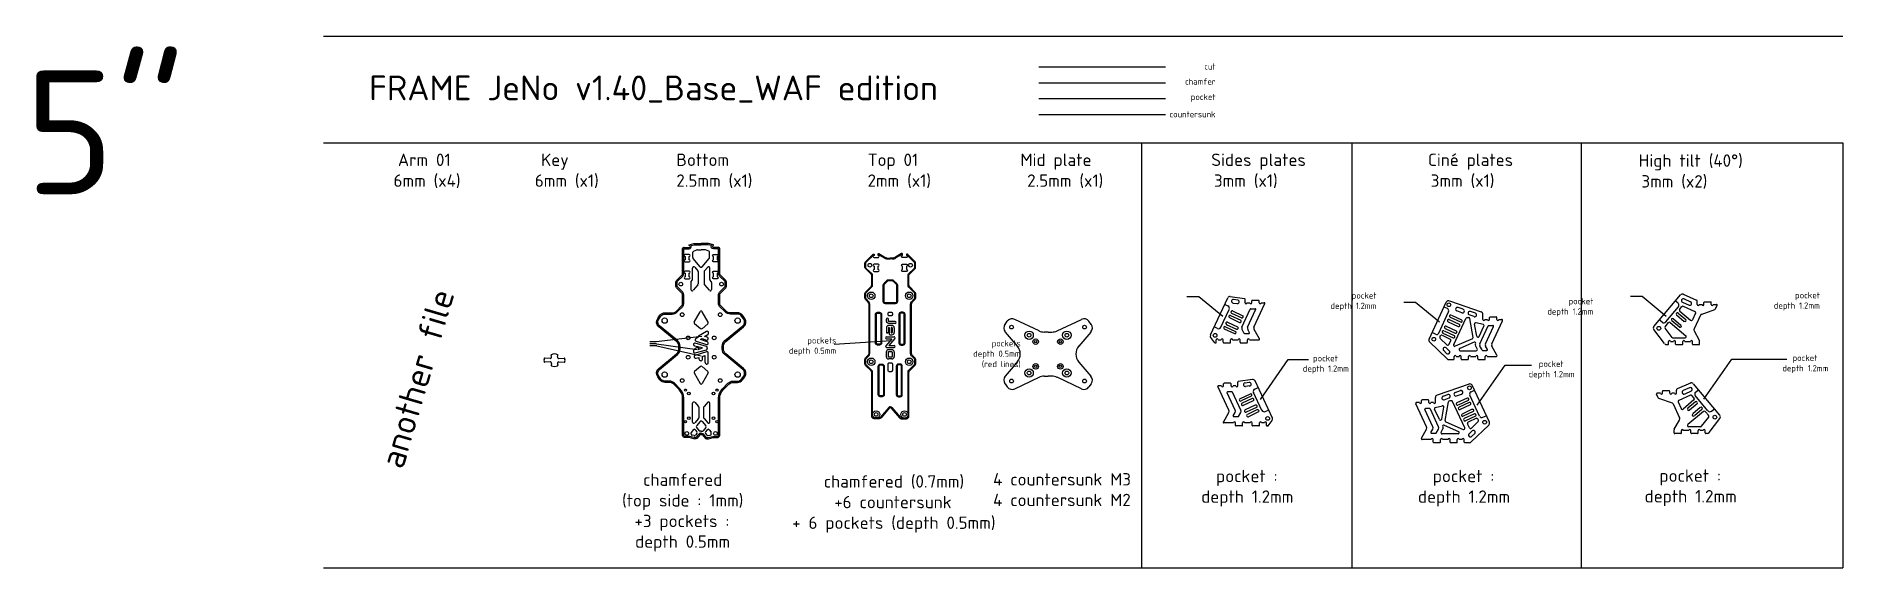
# Model space of a CAD drawing. Header units: millimetres. Extents: x -232 to 1228, y 0 to 429.
import ezdxf

# ---------------------------------------------------------------- set-up
doc = ezdxf.new("R2010")
doc.units = ezdxf.units.MM
doc.linetypes.add('JIS_09_08', pattern=[10.75, 8, -0.55, 0.55, -0.55, 0.55, -0.55])
for name, color, linetype in [('Calque1', 150, 'Continuous'), ('Calque1_chamfered', 40, 'Continuous'), ('Calque1_countersunk', 90, 'Continuous'), ('Calque1_pocket', 10, 'Continuous')]:
    doc.layers.add(name, color=color, linetype=linetype)
doc.styles.get("Standard").update_dxf_attribs({"font": 'arial.ttf'})

msp = doc.modelspace()

# ---------------------------------------------------------------- texts
at = {"linetype": 'JIS_09_08'}
for s, width, insert, char_height, attachment_point in [('{\\fISOCPEUR|b0|i0|c0|p34;5"}', 327.756, (-241.5, 401.8), 100, 1), ('{\\fISOCPEUR|b0|i0|c0|p34;FRAME JeNo v1.40_Base_WAF edition}', 689.507, (36.9, 397.7), 20, 1), ('{\\fISOCPEUR|b0|i0|c0|p34;Arm 01}', 327.756, (60.2, 334.6), 10, 1), ('{\\fISOCPEUR|b0|i0|c0|p34;Key}', 327.756, (175.9, 334.6), 10, 1), ('{\\fISOCPEUR|b0|i0|c0|p34;Bottom}', 327.756, (285.3, 334.6), 10, 1), ('{\\fISOCPEUR|b0|i0|c0|p34;Top 01}', 327.756, (440, 334.6), 10, 1), ('{\\fISOCPEUR|b0|i0|c0|p34;Mid plate}', 327.756, (563.4, 334.6), 10, 1), ('{\\fISOCPEUR|b0|i0|c0|p34;Sides plates}', 327.756, (717.6, 334.6), 10, 1), ('{\\fISOCPEUR|b0|i0|c0|p34;Ciné plates}', 327.756, (892.8, 334.6), 10, 1), ('{\\fISOCPEUR|b0|i0|c0|p34;High tilt (40°)}', 327.756, (1063.1, 334), 10, 1), ('{\\fISOCPEUR|b0|i0|c0|p34;6mm (x4)}', 327.756, (56.6, 317.8), 10, 1), ('{\\fISOCPEUR|b0|i0|c0|p34;6mm (x1)}', 327.756, (170.8, 317.8), 10, 1), ('{\\fISOCPEUR|b0|i0|c0|p34;2.5mm (x1)}', 327.756, (285.2, 317.8), 10, 1), ('{\\fISOCPEUR|b0|i0|c0|p34;2mm (x1)}', 327.756, (439.8, 317.8), 10, 1), ('{\\fISOCPEUR|b0|i0|c0|p34;2.5mm (x1)}', 327.756, (568.8, 317.8), 10, 1), ('{\\fISOCPEUR|b0|i0|c0|p34;3mm (x1)}', 327.756, (719.8, 317.8), 10, 1), ('{\\fISOCPEUR|b0|i0|c0|p34;3mm (x1)}', 327.756, (895, 317.8), 10, 1), ('{\\fISOCPEUR|b0|i0|c0|p34;3mm (x2)}', 327.756, (1065.3, 317.2), 10, 1), ('{\\fISOCPEUR|b0|i0|c0|p34;pocket \\Pdepth 1.2mm }', 327.756, (851.2, 222.5), 5, 3), ('{\\fISOCPEUR|b0|i0|c0|p34;pocket \\Pdepth 1.2mm }', 327.756, (1209.6, 222.7), 5, 3), ('{\\fISOCPEUR|b0|i0|c0|p34;pocket \\Pdepth 1.2mm }', 327.756, (1026.5, 217.9), 5, 3), ('{\\fISOCPEUR|b0|i0|c0|p34;pockets \\Pdepth 0.5mm }', 327.756, (414.6, 186.2), 5, 3), ('{\\fISOCPEUR|b0|i0|c0|p34;pockets \\Pdepth 0.5mm\\P(red lines) }', 327.756, (563.6, 183.8), 5, 3), ('\\pi154.37807;{\\fISOCPEUR|b0|i0|c0|p34;pocket \\P\\pi146.12807;depth 1.2mm }', 327.756, (645.5, 171.8), 5, 1), ('\\pi154.37807;{\\fISOCPEUR|b0|i0|c0|p34;pocket \\P\\pi146.12807;depth 1.2mm }', 327.756, (828, 167.3), 5, 1), ('\\pi154.37807;{\\fISOCPEUR|b0|i0|c0|p34;pocket \\P\\pi146.12807;depth 1.2mm }', 327.756, (1033.1, 172.1), 5, 1), ('\\pi133.87807;{\\fISOCPEUR|b0|i0|c0|p34;chamfered \\P\\pi116.87807;(top side : 1mm)\\P\\pi126.87807;+3 pockets :\\P\\pi127.37807;depth 0.5mm }', 327.756, (124.5, 76.2), 10, 1), ('\\pi109.37807;{\\fISOCPEUR|b0|i0|c0|p34;chamfered (0.7mm)\\P\\pi117.87807;+6 countersunk\\P\\pi83.87807;+ 6 pockets (depth 0.5mm)}', 327.756, (295, 74.8), 10, 1), ('\\pi109.87807;{\\fISOCPEUR|b0|i0|c0|p34;4 countersunk M3\\P4 countersunk M2}', 327.756, (431.4, 76.5), 10, 1), ('\\pi140.37807;{\\fISOCPEUR|b0|i0|c0|p34;pocket :\\P\\pi128.37807;depth 1.2mm }', 327.756, (581.1, 79.2), 10, 1), ('\\pi140.37807;{\\fISOCPEUR|b0|i0|c0|p34;pocket :\\P\\pi128.37807;depth 1.2mm }', 327.756, (756.3, 79.2), 10, 1), ('\\pi140.37807;{\\fISOCPEUR|b0|i0|c0|p34;pocket :\\P\\pi128.37807;depth 1.2mm }', 327.756, (939.5, 79.5), 10, 1)]:
    msp.add_mtext_dynamic_manual_height_columns(s, width=width, gutter_width=12.5, heights=[0], dxfattribs=dict(at, insert=insert, char_height=char_height, attachment_point=attachment_point))
at = {"linetype": 'JIS_09_08', "insert": (45.1, 84.5), "char_height": 20, "attachment_point": 1, "rotation": 73.6564}
msp.add_mtext_dynamic_manual_height_columns('{\\fISOCPEUR|b0|i0|c0|p34;another file}', width=327.756, gutter_width=12.5, heights=[0], dxfattribs=at)
at = {"layer": 'Calque1', "insert": (721.1, 407.5), "char_height": 5, "attachment_point": 3}
msp.add_mtext_dynamic_manual_height_columns('{\\fISOCPEUR|b0|i0|c0|p34;cut}', width=327.756, gutter_width=12.5, heights=[0], dxfattribs=at)
at = {"layer": 'Calque1_chamfered', "insert": (721.1, 395.3), "char_height": 5, "attachment_point": 3}
msp.add_mtext_dynamic_manual_height_columns('{\\fISOCPEUR|b0|i0|c0|p34;chamfer}', width=327.756, gutter_width=12.5, heights=[0], dxfattribs=at)
at = {"layer": 'Calque1_countersunk', "insert": (721.1, 368.9), "char_height": 5, "attachment_point": 3}
msp.add_mtext_dynamic_manual_height_columns('{\\fISOCPEUR|b0|i0|c0|p34;countersunk}', width=327.756, gutter_width=12.5, heights=[0], dxfattribs=at)
at = {"layer": 'Calque1_pocket', "insert": (721.1, 382.9), "char_height": 5, "attachment_point": 3}
msp.add_mtext_dynamic_manual_height_columns('{\\fISOCPEUR|b0|i0|c0|p34;pocket}', width=327.756, gutter_width=12.5, heights=[0], dxfattribs=at)

# ---------------------------------------------------------------- linework, layer by layer
for p, q in [((1065.9, 219.2), (1056.5, 219.2)), ((1085.4, 203.1), (1065.9, 219.2)), ((707.5, 219), (698, 219)), ((727, 202.9), (707.5, 219)), ((882.7, 214.4), (873.3, 214.4)), ((902.2, 198.4), (882.7, 214.4)), ((268.8, 182.7), (263.7, 182.7)), ((269.2, 181), (263.9, 181)), ((269.4, 179.3), (263.9, 179.3)), ((305.9, 186.8), (268.8, 182.7)), ((269.2, 181), (302.1, 176.5)), ((269.4, 179.3), (305.4, 171.2)), ((459.2, 183.5), (412.7, 180.3)), ((757.3, 136), (779.9, 168.3)), ((779.9, 168.3), (796.2, 168.3)), ((932.6, 131.4), (955.1, 163.8)), ((955.1, 163.8), (976.6, 163.8)), ((1115.8, 136.2), (1138.3, 168.6)), ((1138.3, 168.6), (1182.9, 168.6))]:
    msp.add_line(p, q)
at = {"layer": 'Calque1'}
for p, q in [((0, 429.5), (1228.2, 429.5)), ((578.2, 404.7), (680.5, 404.7)), ((0, 343.2), (1228.2, 343.2)), ((661.2, 343.2), (661.2, 0)), ((831.2, 343.2), (831.2, 0)), ((1016.6, 343.2), (1016.6, 0)), ((1228.2, 343.2), (1228.2, 0)), ((298.6, 250.6), (298.6, 254.9)), ((304.6, 243.2), (298.8, 249.9)), ((299.2, 255.8), (301.9, 256.9)), ((302.3, 257), (305.3, 257)), ((308.3, 257), (305.3, 257)), ((306.1, 243.2), (311.8, 249.9)), ((311.5, 255.8), (308.7, 256.9)), ((312.1, 250.6), (312.1, 254.9)), ((298.3, 232.9), (298.3, 242.2)), ((300.1, 242.8), (302.6, 239.9)), ((302.8, 239.3), (302.8, 229.3)), ((307.8, 239.3), (307.8, 229.3)), ((310.6, 242.8), (308.1, 239.9)), ((312.3, 232.9), (312.3, 242.2)), ((297, 230.6), (297, 224.8)), ((297.2, 231.3), (298.1, 232.3)), ((302.6, 228.7), (298.8, 224.2)), ((308.1, 228.7), (311.9, 224.2)), ((313.4, 231.3), (312.6, 232.3)), ((313.7, 230.6), (313.7, 224.8)), ((733, 219.2), (744.5, 217.6)), ((1075.4, 195), (1096.8, 220.5)), ((1099.2, 221.1), (1109.9, 216.3)), ((299.7, 198.4), (304.5, 206.9)), ((311, 198.4), (306.2, 206.9)), ((716.9, 188.1), (730.9, 218.1)), ((734.1, 205.7), (742.2, 201.9)), ((734.9, 207.5), (743.1, 203.7)), ((735.3, 213.9), (738.6, 213.5)), ((735.7, 216.9), (739.1, 216.4)), ((742.4, 194.4), (749.2, 208.9)), ((744.9, 214.2), (744.9, 217.1)), ((746.5, 214.2), (748.7, 214.2)), ((747, 194.4), (753.5, 208.4)), ((749.6, 209.2), (753.1, 209.2)), ((750.3, 214.2), (750.3, 215.7)), ((750.8, 216.2), (755.8, 216.2)), ((752.1, 194.4), (761, 213.4)), ((756.3, 214.2), (756.3, 215.7)), ((757.9, 214.2), (760.5, 214.2)), ((893.7, 184.7), (907.6, 214.6)), ((910.1, 215.6), (935.8, 206.7)), ((920.2, 206), (916.1, 207.5)), ((921.2, 208.9), (917.1, 210.3)), ((931.1, 205.8), (927.2, 207.1)), ((937.2, 200.7), (937.2, 204.8)), ((1095, 205.8), (1101.2, 200.7)), ((1096.2, 208.8), (1098.1, 211)), ((1096.3, 207.4), (1105, 200)), ((1098.6, 214.5), (1103.8, 212.2)), ((1099.2, 211.3), (1108.6, 207.1)), ((1099.8, 217.3), (1105, 214.9)), ((1109.1, 205.7), (1106.6, 200.4)), ((1110.5, 212.8), (1110.5, 215.3)), ((1112.1, 212.8), (1114.3, 212.8)), ((1113.7, 204.7), (1124.6, 208.7)), ((1115.9, 212.8), (1115.9, 214.3)), ((1116.4, 214.8), (1121.3, 214.8)), ((1121.8, 212.8), (1121.8, 214.3)), ((1123.4, 212.8), (1126.1, 212.8)), ((1125.2, 209.2), (1126.6, 212.1)), ((304.7, 193.2), (299.9, 197.1)), ((306, 193.2), (310.7, 197.1)), ((550.9, 196.7), (552.7, 199.2)), ((551.1, 190.5), (560.8, 179.2)), ((578.4, 191.5), (558.8, 200.7)), ((585.7, 190.5), (582.6, 190.5)), ((585.7, 190.5), (588.7, 190.5)), ((593, 191.5), (612.6, 200.7)), ((620.3, 190.5), (610.6, 179.2)), ((620.5, 196.7), (618.7, 199.2)), ((728.1, 193), (736.3, 189.2)), ((729, 194.8), (737.1, 191)), ((729.8, 196.7), (738, 192.9)), ((730.7, 198.5), (738.8, 194.7)), ((732.4, 202.1), (740.5, 198.3)), ((733.2, 203.9), (741.4, 200.1)), ((744.3, 189.4), (742.5, 192.6)), ((748.6, 189.9), (747.1, 192.6)), ((756.5, 184.9), (752.2, 192.6)), ((905.8, 191.5), (913.9, 187.7)), ((906.6, 193.4), (914.8, 189.5)), ((907.4, 195.2), (915.6, 191.4)), ((909.1, 198.8), (917.3, 195)), ((910, 200.6), (918.1, 196.8)), ((910.8, 202.4), (919, 198.6)), ((911.7, 204.2), (919.8, 200.4)), ((913.6, 180.3), (923.5, 201.5)), ((924.4, 202.1), (925.6, 202.1)), ((930.1, 202.9), (926.2, 204.3)), ((929.3, 186.1), (926.6, 201.3)), ((932.2, 187.1), (930.4, 196.9)), ((937.3, 196.7), (931.7, 198)), ((934.1, 186.9), (938, 195.3)), ((934.7, 181), (941.4, 195.5)), ((938.8, 200.7), (941, 200.7)), ((939.2, 181), (945.7, 195)), ((941.8, 195.7), (945.3, 195.7)), ((942.6, 200.7), (942.6, 202.2)), ((943.1, 202.7), (948, 202.7)), ((944.3, 181), (953, 199.6)), ((948.5, 200.7), (948.5, 202.2)), ((950.1, 200.7), (952.3, 200.7)), ((1084.1, 181.1), (1075.3, 192.4)), ((1084.4, 194.8), (1087.2, 198.1)), ((1090.1, 186.2), (1084.4, 193.5)), ((1088.6, 198.2), (1101.3, 187.5)), ((1089.9, 199.7), (1096, 194.6)), ((1091.2, 201.2), (1097.3, 196.1)), ((1093.7, 204.3), (1099.9, 199.1)), ((1113.2, 204.2), (1108, 193.1)), ((1112.3, 183.7), (1108.1, 191.2)), ((720.4, 181.8), (717.2, 186)), ((720.8, 181.7), (721.2, 181.7)), ((721.7, 182.2), (721.7, 184.2)), ((723.3, 184.2), (725.7, 184.2)), ((727.3, 182.2), (727.3, 184.2)), ((727.8, 181.7), (732.8, 181.7)), ((733.3, 182.2), (733.3, 184.2)), ((734.9, 184.2), (739.3, 184.2)), ((740.9, 182.2), (740.9, 184.2)), ((741.4, 181.7), (746.3, 181.7)), ((744.7, 189.2), (748.1, 189.2)), ((746.8, 182.2), (746.8, 184.2)), ((748.4, 184.2), (756.1, 184.2)), ((894.1, 182.5), (908.4, 168.8)), ((902.4, 186.5), (902.8, 187.4)), ((902.6, 185.3), (908.2, 180)), ((904.2, 187.9), (910.7, 184.8)), ((904.9, 189.7), (913.1, 185.9)), ((905.5, 175.5), (907.9, 173.2)), ((907.6, 177.7), (910, 175.4)), ((909.7, 180.3), (911.2, 183.5)), ((928.7, 185), (914.9, 179)), ((930, 182.3), (918.5, 177.3)), ((918.9, 175.4), (931.7, 175.4)), ((931.1, 180.4), (931.3, 180.9)), ((932.6, 176.8), (931.1, 179.5)), ((936.5, 176), (934.7, 179.2)), ((936.9, 175.7), (940.4, 175.7)), ((940.8, 176.5), (939.3, 179.2)), ((948.5, 171.9), (944.4, 179.2)), ((1085.7, 180.3), (1086.7, 180.3)), ((1087.2, 180.8), (1087.2, 182.8)), ((1088.8, 182.8), (1091.3, 182.8)), ((1090.9, 185.8), (1100.6, 185.8)), ((1092.9, 180.8), (1092.9, 182.8)), ((1093.4, 180.3), (1098.3, 180.3)), ((1098.8, 180.8), (1098.8, 182.8)), ((1100.4, 182.8), (1104.9, 182.8)), ((1106.5, 180.8), (1106.5, 182.8)), ((1107, 180.3), (1111.9, 180.3)), ((1112.4, 180.8), (1112.4, 183.2)), ((183.4, 169.2), (178.8, 169.3)), ((183.4, 166.3), (178.8, 166.2)), ((184.4, 170.5), (184, 171.6)), ((184.4, 165), (184, 163.8)), ((189.1, 170.5), (189.5, 171.6)), ((189.1, 165), (189.5, 163.8)), ((190.1, 169.2), (194.7, 169.3)), ((190.1, 166.3), (194.7, 166.2)), ((304.7, 162.6), (299.9, 158.7)), ((306, 162.6), (310.7, 158.7)), ((560.8, 166.2), (551.1, 154.8)), ((610.6, 166.2), (620.3, 154.8)), ((909.7, 168.2), (913.4, 168.2)), ((913.9, 168.7), (913.9, 170.7)), ((915.5, 170.7), (917.9, 170.7)), ((919.5, 168.7), (919.5, 170.7)), ((920, 168.2), (925, 168.2)), ((925.5, 168.7), (925.5, 170.7)), ((927.1, 170.7), (931.5, 170.7)), ((933.1, 168.7), (933.1, 170.7)), ((933.6, 168.2), (938.6, 168.2)), ((939.1, 168.7), (939.1, 170.7)), ((940.7, 170.7), (947.8, 170.7)), ((299.7, 157.4), (304.5, 148.9)), ((311, 157.4), (306.2, 148.9)), ((550.9, 148.6), (552.7, 146.2)), ((558.8, 144.6), (578.4, 153.9)), ((582.6, 154.8), (585.7, 154.8)), ((588.7, 154.8), (585.7, 154.8)), ((612.6, 144.6), (593, 153.9)), ((620.5, 148.6), (618.7, 146.2)), ((731.8, 127.3), (722.9, 146.4)), ((726, 147.1), (723.4, 147.1)), ((727.6, 147.1), (727.6, 148.6)), ((733.1, 149.1), (728.1, 149.1)), ((733.6, 147.1), (733.6, 148.6)), ((737.4, 147.1), (735.2, 147.1)), ((739, 147.1), (739, 150)), ((750.9, 152.1), (739.4, 150.5)), ((748.2, 149.8), (744.9, 149.3)), ((748.6, 146.9), (745.3, 146.4)), ((767, 121), (753, 151)), ((926, 148.5), (900.2, 139.6)), ((942.4, 117.6), (928.4, 147.5)), ((1104.9, 149.3), (1094.2, 144.5)), ((1128.7, 123.2), (1107.3, 148.7)), ((298.3, 117.7), (298.3, 133)), ((300.1, 133.7), (303.1, 130.4)), ((310.6, 133.7), (307.6, 130.4)), ((312.3, 117.7), (312.3, 133)), ((736.9, 127.3), (730.4, 141.4)), ((734.3, 142.1), (730.8, 142.1)), ((741.5, 127.3), (734.8, 141.8)), ((749, 140.4), (740.9, 136.6)), ((749.9, 138.6), (741.7, 134.8)), ((750.7, 136.8), (742.5, 133)), ((751.5, 135), (743.4, 131.2)), ((891.7, 113.9), (883, 132.5)), ((885.9, 133.6), (883.7, 133.6)), ((887.5, 133.6), (887.5, 135.1)), ((893, 135.6), (888, 135.6)), ((893.5, 133.6), (893.5, 135.1)), ((897.3, 133.6), (895.1, 133.6)), ((898.9, 133.6), (898.9, 137.7)), ((905, 138.6), (908.8, 140)), ((906, 135.8), (909.8, 137.2)), ((906.7, 119), (909.4, 134.1)), ((911.7, 135), (910.4, 135)), ((922.5, 113.2), (912.6, 134.4)), ((914.8, 141.7), (919, 143.2)), ((915.8, 138.9), (920, 140.3)), ((924.4, 137.1), (916.2, 133.3)), ((925.2, 135.3), (917.1, 131.5)), ((926.1, 133.5), (917.9, 129.7)), ((926.9, 131.7), (918.8, 127.9)), ((1078.9, 137.4), (1077.5, 140.3)), ((1080.7, 141), (1078, 141)), ((1090.4, 132.9), (1079.5, 136.9)), ((1082.3, 141), (1082.3, 142.5)), ((1087.7, 143), (1082.8, 143)), ((1088.2, 141), (1088.2, 142.5)), ((1092, 141), (1089.8, 141)), ((1090.9, 132.4), (1096.1, 121.3)), ((1093.6, 141), (1093.6, 143.6)), ((1095, 134), (1097.5, 128.6)), ((1104.9, 139.5), (1095.5, 135.3)), ((1104.3, 145.5), (1099.1, 143.2)), ((1107.8, 135.6), (1099.1, 128.3)), ((1105.5, 142.7), (1100.3, 140.4)), ((1109.1, 134), (1102.9, 128.9)), ((1110.4, 132.5), (1104.2, 127.4)), ((1107.9, 137), (1106, 139.2)), ((303.1, 120.6), (300.1, 117.1)), ((304.6, 118.1), (301.6, 114.6)), ((303.3, 129.7), (303.3, 121.2)), ((306.1, 118.1), (309.1, 114.6)), ((307.3, 129.7), (307.3, 121.2)), ((307.6, 120.6), (310.6, 117.1)), ((727.4, 117.8), (731.7, 125.5)), ((735.5, 117.1), (727.8, 117.1)), ((735.3, 122.8), (736.9, 125.5)), ((739.2, 122.1), (735.8, 122.1)), ((737.1, 115.1), (737.1, 117.1)), ((739.6, 122.3), (741.4, 125.5)), ((743, 115.1), (743, 117.1)), ((749.1, 117.1), (744.6, 117.1)), ((753.2, 131.4), (745.1, 127.6)), ((754.1, 129.6), (745.9, 125.8)), ((754.9, 127.8), (746.8, 124)), ((755.8, 125.9), (747.6, 122.1)), ((750.7, 115.1), (750.7, 117.1)), ((756.6, 115.1), (756.6, 117.1)), ((760.6, 117.1), (758.2, 117.1)), ((762.2, 115.1), (762.2, 117.1)), ((763.5, 114.8), (766.8, 118.9)), ((896.8, 113.9), (890.3, 127.9)), ((894.2, 128.6), (890.7, 128.6)), ((901.4, 113.9), (894.7, 128.3)), ((902, 119.8), (898.1, 128.1)), ((898.7, 129.5), (904.4, 130.9)), ((903.9, 120), (905.6, 129.7)), ((907.3, 117.9), (921.2, 111.8)), ((928.6, 128.1), (920.4, 124.2)), ((929.4, 126.2), (921.3, 122.4)), ((930.3, 124.4), (922.1, 120.6)), ((931.1, 122.6), (923, 118.8)), ((931.9, 120.8), (925.3, 117.7)), ((933.4, 118.2), (927.9, 112.9)), ((933.6, 119.4), (933.2, 120.3)), ((1091.8, 111.9), (1096, 119.4)), ((1115.5, 126.4), (1102.8, 115.7)), ((1112.9, 129.4), (1106.8, 124.3)), ((1114.2, 127.9), (1108.1, 122.8)), ((1114, 114.4), (1119.7, 121.7)), ((1119.7, 123), (1116.9, 126.3)), ((1120, 109.3), (1128.8, 120.7)), ((297.1, 108.2), (297.1, 109)), ((298.9, 111.5), (297.4, 109.7)), ((299.7, 106.8), (297.9, 107.2)), ((300.5, 111.5), (301.8, 109.9)), ((301.8, 108.6), (300.6, 107.2)), ((301.6, 113.3), (303.8, 110.7)), ((305.3, 110.3), (304.6, 110.3)), ((305.3, 110.3), (306.1, 110.3)), ((309.1, 113.3), (306.9, 110.7)), ((310.2, 111.5), (308.8, 109.9)), ((308.8, 108.6), (310, 107.2)), ((311, 106.8), (312.7, 107.2)), ((311.7, 111.5), (313.3, 109.7)), ((313.5, 108.2), (313.5, 109)), ((742.5, 114.6), (737.6, 114.6)), ((756.1, 114.6), (751.2, 114.6)), ((763.1, 114.6), (762.7, 114.6)), ((887.6, 104.8), (891.6, 112.1)), ((895.4, 103.6), (888.2, 103.6)), ((895.2, 109.4), (896.8, 112.1)), ((899.1, 108.6), (895.7, 108.6)), ((897, 101.6), (897, 103.6)), ((899.5, 108.9), (901.3, 112.1)), ((902.9, 101.6), (902.9, 103.6)), ((903.4, 109.7), (904.9, 112.4)), ((917.1, 108.2), (904.3, 108.2)), ((909, 103.6), (904.5, 103.6)), ((905, 113.3), (904.7, 113.8)), ((906, 115.2), (917.5, 110.2)), ((910.6, 101.6), (910.6, 103.6)), ((916.5, 101.6), (916.5, 103.6)), ((920.5, 103.6), (918.1, 103.6)), ((922.1, 101.6), (922.1, 103.6)), ((926.3, 113.2), (924.8, 116.4)), ((928.5, 110.6), (926.1, 108.3)), ((941.9, 115.3), (927.7, 101.7)), ((930.6, 108.4), (928.1, 106.1)), ((1091.7, 109), (1091.7, 111.4)), ((1097.1, 108.5), (1092.2, 108.5)), ((1097.6, 109), (1097.6, 111)), ((1103.7, 111), (1099.2, 111)), ((1113.2, 114), (1103.5, 114)), ((1105.3, 109), (1105.3, 111)), ((1110.7, 108.5), (1105.8, 108.5)), ((1111.2, 109), (1111.2, 111)), ((1115.3, 111), (1112.8, 111)), ((1116.9, 109), (1116.9, 111)), ((1118.4, 108.5), (1117.4, 108.5)), ((902.4, 101.1), (897.5, 101.1)), ((916, 101.1), (911.1, 101.1)), ((926.3, 101.1), (922.6, 101.1)), ((0, 0), (1228.2, 0))]:
    msp.add_line(p, q, dxfattribs=at)
for points in [[(305.3, 107.8), (304.9, 107.8, 0.219685), (304.2, 107.5), (301.7, 104.6, -0.219685), (301, 104.3), (299.9, 104.3, -0.053022), (299.5, 104.3), (295.6, 105.2, 0.053022), (295.2, 105.2), (292.3, 105.2, -0.414214), (290.3, 107.2), (290.3, 137, 0.198912), (287.4, 144), (283.1, 148.4, 0.198912), (279.5, 149.8), (276, 149.8, -0.237956), (272, 151.8), (270.2, 154.3, -0.39909), (271, 161.1), (285.5, 173, 0.224285), (287.3, 176.9), (287.3, 177.9), (287.3, 178.9, 0.224285), (285.5, 182.8), (271, 194.7, -0.39909), (270.2, 201.5), (272, 204, -0.237956), (276, 206), (281.8, 206, 0.198912), (285.3, 207.4), (289.7, 211.9, 0.198912), (290.3, 213.3), (290.3, 220.5, 0.198912), (289.7, 221.9), (285.5, 226.1, -0.198912), (284.9, 227.6), (284.9, 229.2), (284.9, 230.8, -0.198912), (285.5, 232.2), (289.7, 236.4, 0.198912), (290.3, 237.8), (290.3, 258, -0.322824), (291, 258.9), (291.6, 259.1, 0.284915), (292.3, 258.7), (295.5, 258.7, 1), (295.5, 260.3), (295.5, 260.9), (299.3, 262, -0.069107), (299.9, 262), (305.3, 262)], [(305.3, 107.8), (305.7, 107.8, -0.219685), (306.5, 107.5), (308.9, 104.6, 0.219685), (309.7, 104.3), (310.7, 104.3, 0.053022), (311.2, 104.3), (315, 105.2, -0.053022), (315.5, 105.2), (318.3, 105.2, 0.414214), (320.3, 107.2), (320.3, 137, -0.198912), (323.3, 144), (327.6, 148.4, -0.198912), (331.1, 149.8), (334.7, 149.8, 0.237956), (338.7, 151.8), (340.5, 154.3, 0.39909), (339.6, 161.1), (325.2, 173, -0.224285), (323.3, 176.9), (323.3, 177.9), (323.3, 178.9, -0.224285), (325.2, 182.8), (339.6, 194.7, 0.39909), (340.5, 201.5), (338.7, 204, 0.237956), (334.7, 206), (328.9, 206, -0.198912), (325.4, 207.4), (320.9, 211.9, -0.198912), (320.3, 213.3), (320.3, 220.5, -0.198912), (320.9, 221.9), (325.2, 226.1, 0.198912), (325.7, 227.6), (325.7, 229.2), (325.7, 230.8, 0.198912), (325.2, 232.2), (320.9, 236.4, -0.198912), (320.3, 237.8), (320.3, 258, 0.322824), (319.6, 258.9), (319, 259.1, -0.284915), (318.3, 258.7), (315.2, 258.7, -1), (315.2, 260.3), (315.2, 260.9), (311.3, 262, 0.069107), (310.8, 262), (305.3, 262)], [(458.2, 129.4, 0.219685), (457.4, 129), (450.7, 121.2, -0.219685), (449.2, 120.5), (445.2, 120.5, -0.414214), (443.2, 122.5), (443.2, 157.8, 0.198912), (442.6, 159.2), (438.2, 163.5, -0.198912), (437.6, 164.9), (437.6, 168.2, -0.198912), (438.2, 169.6), (440.4, 171.8, 0.198912), (441, 173.2), (441, 213.1, 0.198912), (440.4, 214.5), (438.2, 216.8, -0.198912), (437.6, 218.2), (437.6, 221.4, -0.198912), (438.2, 222.8), (442.6, 227.2, 0.198912), (443.2, 228.6), (443.2, 236.2, 0.198912), (442.9, 236.9), (438.3, 241.4, -0.198912), (437.7, 242.8), (437.7, 244.4), (437.7, 246, -0.198912), (438.3, 247.5), (444.3, 253.4, -0.668179), (445.1, 253), (445.1, 252.3, 1), (445.1, 250.7), (448.3, 250.7, 1.000028), (448.3, 252.3), (448.3, 253.4, -0.58149), (449, 253.8), (453.9, 250.9, 0.134807), (456.5, 250.2), (458.2, 250.2)], [(458.2, 129.4, -0.219685), (458.9, 129), (465.6, 121.2, 0.219685), (467.1, 120.5), (471.2, 120.5, 0.414214), (473.2, 122.5), (473.2, 157.8, -0.198912), (473.7, 159.2), (478.1, 163.5, 0.198912), (478.7, 164.9), (478.7, 168.2, 0.198912), (478.1, 169.6), (475.9, 171.8, -0.198912), (475.3, 173.2), (475.3, 213.1, -0.198912), (475.9, 214.5), (478.1, 216.8, 0.198912), (478.7, 218.2), (478.7, 221.4, 0.198912), (478.1, 222.8), (473.7, 227.2, -0.198912), (473.2, 228.6), (473.2, 236.2, -0.198912), (473.4, 236.9), (478, 241.4, 0.198912), (478.6, 242.8), (478.6, 244.4), (478.6, 246, 0.198912), (478, 247.5), (472, 253.4, 0.668179), (471.2, 253), (471.2, 252.3, -1), (471.2, 250.7), (468, 250.7, -1.000028), (468, 252.3), (468, 253.4, 0.58149), (467.3, 253.8), (462.4, 250.9, -0.134807), (459.8, 250.2), (458.2, 250.2)]]:
    msp.add_lwpolyline(points, format="xyb", dxfattribs=at)
for points in [[(295.5, 251.6, 1), (295.5, 253.2), (292.3, 253.2, 1), (292.3, 251.6), (292.3, 248.7, 1), (292.3, 247.1), (295.5, 247.1, 1), (295.5, 248.7)], [(315.2, 251.6, -1), (315.2, 253.2), (318.3, 253.2, -1), (318.3, 251.6), (318.3, 248.7, -1), (318.3, 247.1), (315.2, 247.1, -1), (315.2, 248.7)], [(295.5, 238, 1), (295.5, 239.6), (292.3, 239.6, 1), (292.3, 238), (292.3, 235.1, 1), (292.3, 233.5), (295.5, 233.5, 1), (295.5, 235.1)], [(315.2, 238, -1), (315.2, 239.6), (318.3, 239.6, -1), (318.3, 238), (318.3, 235.1, -1), (318.3, 233.5), (315.2, 233.5, -1), (315.2, 235.1)], [(448.3, 239.3, 1), (448.3, 240.9), (448.3, 243.8, 1), (448.3, 245.4), (445.2, 245.4, 1), (445.2, 243.8), (445.2, 240.9, 1), (445.2, 239.3)], [(468, 239.3, -1), (468, 240.9), (468, 243.8, -1), (468, 245.4), (471.2, 245.4, -1), (471.2, 243.8), (471.2, 240.9, -1), (471.2, 239.3)], [(456.6, 232), (459.7, 232, -0.198912), (460.4, 231.7), (462.9, 229.2, -0.198912), (463.2, 228.5), (463.2, 215, -0.414214), (462.2, 214), (454.2, 214, -0.414214), (453.2, 215), (453.2, 228.5, -0.198912), (453.4, 229.2), (455.9, 231.7, -0.198912)], [(447.9, 205.7), (449.4, 205.7, -0.414214), (450.4, 204.7), (450.4, 181.7, -0.414214), (449.4, 180.7), (447.9, 180.7, -0.414214), (446.9, 181.7), (446.9, 204.7, -0.414214)], [(468.4, 205.7), (466.9, 205.7, 0.414214), (465.9, 204.7), (465.9, 181.7, 0.414214), (466.9, 180.7), (468.4, 180.7, 0.414214), (469.4, 181.7), (469.4, 204.7, 0.414214)], [(450.1, 163.9), (451.6, 163.9, -0.414214), (452.6, 162.9), (452.6, 139.9, -0.414214), (451.6, 138.9), (450.1, 138.9, -0.414214), (449.1, 139.9), (449.1, 162.9, -0.414214)], [(466.2, 163.9), (464.7, 163.9, 0.414214), (463.7, 162.9), (463.7, 139.9, 0.414214), (464.7, 138.9), (466.2, 138.9, 0.414214), (467.2, 139.9), (467.2, 162.9, 0.414214)]]:
    msp.add_lwpolyline(points, format="xyb", close=True, dxfattribs=at)
for centre, radius in [((441.7, 244.4), 1.5), ((474.6, 244.4), 1.5), ((288.8, 229.2), 1.5), ((321.8, 229.2), 1.5), ((442.8, 219.8), 1.5), ((473.5, 219.8), 1.5), ((290, 204.5), 1.5), ((320.7, 204.5), 1.5), ((909.7, 212.5), 1.5), ((275.8, 199.7), 2.15), ((334.8, 199.7), 2.15), ((556.2, 194.5), 1.5), ((615.2, 194.5), 1.5), ((1079.4, 193.5), 1.5), ((294.8, 185.7), 1.5), ((315.9, 185.7), 1.5), ((570.4, 187.9), 1.5), ((575.7, 182.7), 1), ((595.7, 182.7), 1), ((600.9, 187.9), 1.5), ((720.7, 187.8), 1.5), ((897.5, 184.7), 1.5), ((294.8, 170.1), 1.5), ((315.9, 170.1), 1.5), ((442.8, 166.5), 1.5), ((473.5, 166.5), 1.5), ((575.7, 162.7), 1), ((595.7, 162.7), 1), ((275.8, 156.1), 2.15), ((290, 151.3), 1.5), ((320.7, 151.3), 1.5), ((334.8, 156.1), 2.15), ((556.2, 150.9), 1.5), ((570.4, 157.4), 1.5), ((600.9, 157.4), 1.5), ((615.2, 150.9), 1.5), ((926.3, 145.4), 1.5), ((292.6, 143.6), 0.85), ((295.3, 140.9), 1.1), ((315.3, 140.9), 1.1), ((318.1, 143.6), 0.85), ((292.6, 118.1), 0.85), ((295.3, 120.9), 1.1), ((315.3, 120.9), 1.1), ((318.1, 118.1), 0.85), ((446.7, 123.9), 1.5), ((469.7, 123.9), 1.5), ((763.2, 120.7), 1.5), ((938.6, 117.6), 1.5), ((1124.7, 121.7), 1.5), ((293.8, 108.6), 1.5), ((316.8, 108.6), 1.5)]:
    msp.add_circle(centre, radius, dxfattribs=at)
for centre, radius, start, end in [((299.6, 254.9), 1, 112.861, 180), ((299.6, 250.6), 1, 180, 220.6524), ((302.3, 256), 1, 90, 112.861), ((308.3, 256), 1, 67.139, 90), ((311.1, 254.9), 1, 0, 67.139), ((311.1, 250.6), 1, 319.3476, 0), ((299.3, 242.2), 1, 40.6524, 180), ((301.8, 239.3), 1, 0, 40.6524), ((305.3, 243.9), 1, 220.6524, 319.3476), ((308.8, 239.3), 1, 139.3476, 180), ((311.3, 242.2), 1, 0, 139.3476), ((298, 230.6), 1, 139.3476, 180), ((298, 224.8), 1, 180, 319.3476), ((297.3, 232.9), 1, 319.3476, 0), ((301.8, 229.3), 1, 319.3476, 0), ((308.8, 229.3), 1, 180, 220.6524), ((312.7, 224.8), 1, 220.6524, 0), ((313.3, 232.9), 1, 180, 220.6524), ((312.7, 230.6), 1, 0, 40.6524), ((732.7, 217.2), 2, 81.8076, 155), ((1098.4, 219.2), 2, 65.8652, 140), ((305.3, 206.4), 1, 29.0975, 150.9025), ((734.5, 206.6), 1, 65.01, 245.01), ((735.5, 215.4), 1.5, 81.8076, 261.8076), ((738.8, 214.9), 1.5, 261.8076, 81.8076), ((744.4, 217.1), 0.5, 0, 81.8076), ((745.7, 214.2), 0.8, 180, 0), ((749.5, 214.2), 0.8, 180, 0), ((749.6, 208.7), 0.5, 90, 155), ((750.8, 215.7), 0.5, 90, 180), ((753.1, 208.7), 0.5, 335, 90), ((755.8, 215.7), 0.5, 0, 90), ((757.1, 214.2), 0.8, 180, 0), ((760.5, 213.7), 0.5, 335, 90), ((909.4, 213.8), 2, 70.8686, 155), ((916.6, 208.9), 1.5, 70.8686, 250.8686), ((920.7, 207.4), 1.5, 250.8686, 70.8686), ((926.7, 205.7), 1.5, 70.8686, 250.8686), ((930.6, 204.3), 1.5, 250.8686, 70.8686), ((935.2, 204.8), 2, 0, 70.8686), ((1094.4, 205.1), 1, 50.01, 230.01), ((1097, 208.1), 1, 140, 230.01), ((1099.2, 215.9), 1.5, 65.8652, 245.8652), ((1098.8, 210.3), 1, 65.8652, 140), ((1104.4, 213.6), 1.5, 245.8652, 65.8652), ((1108.2, 206.2), 1, 335, 65.8652), ((1109.5, 215.3), 1, 0, 65.8652), ((1111.3, 212.8), 0.8, 180, 0), ((1114.1, 203.8), 1, 109.9935, 155), ((1115.1, 212.8), 0.8, 180, 0), ((1116.4, 214.3), 0.5, 90, 180), ((1121.3, 214.3), 0.5, 0, 90), ((1122.6, 212.8), 0.8, 180, 0), ((1124.3, 209.6), 1, 289.9935, 335), ((1126.1, 212.3), 0.5, 335, 90), ((300.6, 197.9), 1, 150.9025, 230.4579), ((305.3, 194), 1, 230.4579, 309.5421), ((310.1, 197.9), 1, 309.5421, 29.0975), ((554.9, 193.8), 5, 143.5397, 220.5599), ((556.7, 196.2), 5, 64.6114, 143.5397), ((582.6, 200.5), 10, 244.6114, 270), ((588.7, 200.5), 10, 270, 295.3886), ((614.7, 196.2), 5, 36.4603, 115.3886), ((616.5, 193.8), 5, 319.4401, 36.4603), ((728.6, 193.9), 1, 65.01, 245.01), ((730.3, 197.6), 1, 65.01, 245.01), ((732.8, 203), 1, 65.01, 245.01), ((736.7, 190.1), 1, 245.01, 65.01), ((738.4, 193.8), 1, 245.01, 65.01), ((740.9, 199.2), 1, 245.01, 65.01), ((742.6, 202.8), 1, 245.01, 65.01), ((744.2, 193.6), 2, 155, 209.2621), ((748.8, 193.6), 2, 155, 209.2621), ((748.1, 189.7), 0.5, 270, 29.2621), ((753.9, 193.6), 2, 155, 209.2621), ((905.3, 190.6), 1, 65.01, 245.01), ((907, 194.3), 1, 65.01, 245.01), ((909.6, 199.7), 1, 65.01, 245.01), ((911.2, 203.3), 1, 65.01, 245.01), ((915.2, 190.5), 1, 245.01, 65.01), ((917.7, 195.9), 1, 245.01, 65.01), ((919.4, 199.5), 1, 245.01, 65.01), ((924.4, 201.1), 1, 90, 155.01), ((925.6, 201.1), 1, 10.1486, 90), ((931.4, 197), 1, 76.5852, 190.1486), ((938, 200.7), 0.8, 180, 0), ((937.1, 195.7), 1, 335, 76.5852), ((941.8, 200.7), 0.8, 180, 0), ((941.8, 195.2), 0.5, 90, 155), ((943.1, 202.2), 0.5, 90, 180), ((945.3, 195.2), 0.5, 335, 90), ((948, 202.2), 0.5, 0, 90), ((949.3, 200.7), 0.8, 180, 0), ((952.3, 199.9), 0.8, 335, 90), ((1076.9, 193.7), 2, 140, 217.7421), ((1085.2, 194.1), 1, 140, 217.7421), ((1087.9, 197.4), 1, 50.01, 140), ((1090.5, 200.5), 1, 50.01, 230.01), ((1096.7, 195.3), 1, 230.01, 50.01), ((1100.5, 199.9), 1, 230.01, 50.01), ((1105.7, 200.8), 1, 230.01, 335), ((1109.8, 192.2), 2, 155, 209.2621), ((553.2, 172.7), 10, 319.4401, 40.5599), ((618.2, 172.7), 10, 139.4401, 220.5599), ((718.7, 187.2), 2, 155, 217.7421), ((720.8, 182.2), 0.5, 217.7421, 270), ((721.2, 182.2), 0.5, 270, 0), ((722.5, 184.2), 0.8, 0, 180), ((726.5, 184.2), 0.8, 0, 180), ((727.8, 182.2), 0.5, 180, 270), ((732.8, 182.2), 0.5, 270, 0), ((734.1, 184.2), 0.8, 0, 180), ((740.1, 184.2), 0.8, 0, 180), ((741.4, 182.2), 0.5, 180, 270), ((744.7, 189.7), 0.5, 209.2621, 270), ((746.3, 182.2), 0.5, 270, 0), ((747.6, 184.2), 0.8, 0, 180), ((756.1, 184.7), 0.5, 270, 29.2621), ((895.5, 183.9), 2, 155, 226.2419), ((903.3, 186), 1, 155, 226.2419), ((903.7, 187), 1, 65.01, 155), ((906.5, 176.6), 1.5, 46.2419, 226.2419), ((908.9, 174.3), 1.5, 226.2419, 46.2419), ((908.8, 180.8), 1, 226.2419, 335), ((910.3, 183.9), 1, 335, 65.01), ((913.5, 186.8), 1, 245.01, 65.01), ((914.5, 179.9), 1, 155.01, 293.5469), ((918.9, 176.4), 1, 113.5469, 270), ((928.3, 185.9), 1, 293.5469, 10.1486), ((930.4, 181.3), 1, 335, 113.5469), ((932, 180), 1, 155, 209.2621), ((931.7, 176.4), 1, 270, 29.2621), ((933.2, 187.3), 1, 190.1486, 335), ((936.5, 180.2), 2, 155, 209.2621), ((936.9, 176.2), 0.5, 209.2621, 270), ((941, 180.2), 2, 155, 209.2621), ((940.4, 176.2), 0.5, 270, 29.2621), ((946.2, 180.2), 2, 155, 209.2621), ((1085.7, 182.3), 2, 217.7421, 270), ((1086.7, 180.8), 0.5, 270, 0), ((1088, 182.8), 0.8, 0, 180), ((1090.9, 186.8), 1, 217.7421, 270), ((1092.1, 182.8), 0.8, 0, 180), ((1093.4, 180.8), 0.5, 180, 270), ((1098.3, 180.8), 0.5, 270, 0), ((1099.6, 182.8), 0.8, 0, 180), ((1100.6, 186.8), 1, 270, 50.01), ((1105.7, 182.8), 0.8, 0, 180), ((1107, 180.8), 0.5, 180, 270), ((1111.9, 180.8), 0.5, 270, 0), ((1111.4, 183.2), 1, 0, 29.2621), ((178.8, 168.8), 0.5, 88.6322, 201.9187), ((178.8, 166.7), 0.5, 158.0813, 271.3678), ((176.2, 167.7), 2.36, 338.0813, 21.9187), ((183.4, 170.2), 1, 268.6322, 18.4473), ((183.4, 165.3), 1, 341.5527, 91.3678), ((184.5, 171.8), 0.5, 115.6835, 198.4473), ((184.5, 163.7), 0.5, 161.5527, 244.3165), ((186.7, 167), 5.76, 64.3165, 115.6835), ((186.7, 168.4), 5.76, 244.3165, 295.6835), ((190.1, 170.2), 1, 161.5527, 271.3678), ((190.1, 165.3), 1, 88.6322, 198.4473), ((189, 171.8), 0.5, 341.5527, 64.3165), ((189, 163.7), 0.5, 295.6835, 18.4473), ((194.7, 168.8), 0.5, 338.0813, 91.3678), ((194.7, 166.7), 0.5, 268.6322, 21.9187), ((197.3, 167.7), 2.36, 158.0813, 201.9187), ((305.3, 161.8), 1, 50.4579, 129.5421), ((909.7, 170.2), 2, 226.2419, 270), ((913.4, 168.7), 0.5, 270, 0), ((914.7, 170.7), 0.8, 0, 180), ((918.7, 170.7), 0.8, 0, 180), ((920, 168.7), 0.5, 180, 270), ((925, 168.7), 0.5, 270, 0), ((926.3, 170.7), 0.8, 0, 180), ((932.3, 170.7), 0.8, 0, 180), ((933.6, 168.7), 0.5, 180, 270), ((938.6, 168.7), 0.5, 270, 0), ((939.9, 170.7), 0.8, 0, 180), ((947.8, 171.5), 0.8, 270, 29.2621), ((300.6, 157.9), 1, 129.5421, 209.0975), ((305.3, 149.4), 1, 209.0975, 330.9025), ((310.1, 157.9), 1, 330.9025, 50.4579), ((554.9, 151.6), 5, 139.4401, 216.4603), ((556.7, 149.1), 5, 216.4603, 295.3886), ((582.6, 144.8), 10, 90, 115.3886), ((588.7, 144.8), 10, 64.6114, 90), ((614.7, 149.1), 5, 244.6114, 323.5397), ((616.5, 151.6), 5, 323.5397, 40.5599), ((723.4, 146.6), 0.5, 90, 205), ((726.8, 147.1), 0.8, 180, 0), ((728.1, 148.6), 0.5, 90, 180), ((733.1, 148.6), 0.5, 0, 90), ((734.4, 147.1), 0.8, 180, 0), ((738.2, 147.1), 0.8, 180, 0), ((739.5, 150), 0.5, 98.1924, 180), ((745.1, 147.9), 1.5, 98.1924, 278.1924), ((748.4, 148.3), 1.5, 278.1924, 98.1924), ((751.2, 150.2), 2, 25, 98.1924), ((926.6, 146.6), 2, 25, 109.1314), ((1105.7, 147.5), 2, 40, 114.1348), ((299.3, 133), 1, 42.271, 180), ((311.3, 133), 1, 0, 137.729), ((730.8, 141.6), 0.5, 90, 205), ((734.3, 141.6), 0.5, 25, 90), ((741.3, 135.7), 1, 114.99, 294.99), ((743, 132.1), 1, 114.99, 294.99), ((749.4, 139.5), 1, 294.99, 114.99), ((751.1, 135.9), 1, 294.99, 114.99), ((753.7, 130.5), 1, 294.99, 114.99), ((883.7, 132.8), 0.8, 90, 205), ((886.7, 133.6), 0.8, 180, 0), ((888, 135.1), 0.5, 90, 180), ((893, 135.1), 0.5, 0, 90), ((894.3, 133.6), 0.8, 180, 0), ((898.1, 133.6), 0.8, 180, 0), ((900.9, 137.7), 2, 109.1314, 180), ((905.5, 137.2), 1.5, 109.1314, 289.1314), ((909.3, 138.6), 1.5, 289.1314, 109.1314), ((910.4, 134), 1, 90, 169.8514), ((911.7, 134), 1, 24.99, 90), ((915.3, 140.3), 1.5, 109.1314, 289.1314), ((916.6, 132.4), 1, 114.99, 294.99), ((919.5, 141.8), 1.5, 289.1314, 109.1314), ((924.8, 136.2), 1, 294.99, 114.99), ((926.5, 132.6), 1, 294.99, 114.99), ((1078, 140.5), 0.5, 90, 205), ((1079.8, 137.8), 1, 205, 250.0065), ((1081.5, 141), 0.8, 180, 0), ((1082.8, 142.5), 0.5, 90, 180), ((1087.7, 142.5), 0.5, 0, 90), ((1089, 141), 0.8, 180, 0), ((1090, 132), 1, 25, 70.0065), ((1092.8, 141), 0.8, 180, 0), ((1094.6, 143.6), 1, 114.1348, 180), ((1095.9, 134.4), 1, 114.1348, 205), ((1099.7, 141.8), 1.5, 114.1348, 294.1348), ((1104.9, 144.1), 1.5, 294.1348, 114.1348), ((1105.3, 138.6), 1, 40, 114.1348), ((1107.1, 136.3), 1, 309.99, 40), ((1109.7, 133.3), 1, 309.99, 129.99), ((299.3, 117.7), 1, 180, 319.5607), ((302.3, 129.7), 1, 360, 42.271), ((302.3, 121.2), 1, 319.5607, 0), ((305.3, 117.5), 1, 90, 139.5607), ((305.3, 117.5), 1, 40.4393, 90), ((308.3, 129.7), 1, 137.729, 180), ((308.3, 121.2), 1, 180, 220.4393), ((311.3, 117.7), 1, 220.4393, 0), ((727.8, 117.6), 0.5, 150.7379, 270), ((730, 126.5), 2, 330.7379, 25), ((735.8, 122.6), 0.5, 150.7379, 270), ((736.3, 117.1), 0.8, 0, 180), ((735.1, 126.5), 2, 330.7379, 25), ((739.2, 122.6), 0.5, 270, 330.7379), ((739.7, 126.5), 2, 330.7379, 25), ((743.8, 117.1), 0.8, 0, 180), ((745.5, 126.7), 1, 114.99, 294.99), ((747.2, 123), 1, 114.99, 294.99), ((749.9, 117.1), 0.8, 0, 180), ((755.3, 126.8), 1, 294.99, 114.99), ((757.4, 117.1), 0.8, 0, 180), ((761.4, 117.1), 0.8, 0, 180), ((765.2, 120.2), 2, 322.2579, 25), ((890.7, 128.1), 0.5, 90, 205), ((894.2, 128.1), 0.5, 25, 90), ((899, 128.6), 1, 103.4148, 205), ((902.9, 120.2), 1, 205, 349.8514), ((904.6, 129.9), 1, 349.8514, 103.4148), ((907.7, 118.8), 1, 169.8514, 246.4531), ((918.3, 128.8), 1, 114.99, 294.99), ((920.9, 123.3), 1, 114.99, 294.99), ((922.6, 119.7), 1, 114.99, 294.99), ((925.7, 116.8), 1, 114.99, 205), ((929, 127.1), 1, 294.99, 114.99), ((930.7, 123.5), 1, 294.99, 114.99), ((932.3, 119.8), 1, 25, 114.99), ((932.7, 118.9), 1, 313.7581, 25), ((940.6, 116.8), 2, 313.7581, 25), ((1094.3, 120.4), 2, 330.7379, 25), ((1098.4, 129), 1, 205, 309.99), ((1103.6, 128.1), 1, 129.99, 309.99), ((1107.4, 123.5), 1, 129.99, 309.99), ((1113.6, 128.7), 1, 309.99, 129.99), ((1116.2, 125.6), 1, 40, 129.99), ((1118.9, 122.3), 1, 322.2579, 40), ((1127.2, 121.9), 2, 322.2579, 40), ((298.1, 109), 1, 139.5607, 180), ((298.1, 108.2), 1, 180, 257.8595), ((299.7, 110.9), 1, 40.2335, 139.5607), ((299.9, 107.8), 1, 257.8595, 319.5607), ((302.3, 113.9), 1, 139.5607, 220.2335), ((301.1, 109.2), 1, 319.5607, 40.2335), ((304.6, 111.3), 1, 220.2335, 270), ((306.1, 111.3), 1, 270, 319.7665), ((309.6, 109.2), 1, 139.7665, 220.4393), ((308.3, 113.9), 1, 319.7665, 40.4393), ((310.8, 107.8), 1, 220.4393, 282.1405), ((311, 110.9), 1, 40.4393, 139.7665), ((312.5, 108.2), 1, 282.1405, 360), ((312.5, 109), 1, 360, 40.4393), ((737.6, 115.1), 0.5, 180, 270), ((742.5, 115.1), 0.5, 270, 0), ((751.2, 115.1), 0.5, 180, 270), ((756.1, 115.1), 0.5, 270, 0), ((762.7, 115.1), 0.5, 180, 270), ((763.1, 115.1), 0.5, 270, 322.2579), ((888.2, 104.4), 0.8, 150.7379, 270), ((889.9, 113.1), 2, 330.7379, 25), ((895.7, 109.1), 0.5, 150.7379, 270), ((896.2, 103.6), 0.8, 0, 180), ((895, 113.1), 2, 330.7379, 25), ((899.1, 109.1), 0.5, 270, 330.7379), ((899.6, 113.1), 2, 330.7379, 25), ((903.7, 103.6), 0.8, 0, 180), ((904.3, 109.2), 1, 150.7379, 270), ((905.6, 114.2), 1, 66.4531, 205), ((904.1, 112.9), 1, 330.7379, 25), ((909.8, 103.6), 0.8, 0, 180), ((917.3, 103.6), 0.8, 0, 180), ((917.1, 109.2), 1, 270, 66.4531), ((921.3, 103.6), 0.8, 0, 180), ((921.6, 112.8), 1, 246.4531, 24.99), ((927.1, 107.2), 1.5, 133.7581, 313.7581), ((927.2, 113.6), 1, 205, 313.7581), ((929.5, 109.5), 1.5, 313.7581, 133.7581), ((1092.7, 111.4), 1, 150.7379, 180), ((1092.2, 109), 0.5, 180, 270), ((1097.1, 109), 0.5, 270, 0), ((1098.4, 111), 0.8, 0, 180), ((1103.5, 115), 1, 129.99, 270), ((1104.5, 111), 0.8, 0, 180), ((1105.8, 109), 0.5, 180, 270), ((1110.7, 109), 0.5, 270, 0), ((1112, 111), 0.8, 0, 180), ((1113.2, 115), 1, 270, 322.2579), ((1116.1, 111), 0.8, 0, 180), ((1117.4, 109), 0.5, 180, 270), ((1118.4, 110.5), 2, 270, 322.2579), ((897.5, 101.6), 0.5, 180, 270), ((902.4, 101.6), 0.5, 270, 0), ((911.1, 101.6), 0.5, 180, 270), ((916, 101.6), 0.5, 270, 0), ((922.6, 101.6), 0.5, 180, 270), ((926.3, 103.1), 2, 270, 313.7581)]:
    msp.add_arc(centre, radius, start, end, dxfattribs=at)
at = {"layer": 'Calque1_chamfered'}
for p, q in [((578.2, 391.9), (680.5, 391.9)), ((448.3, 253.4), (453.6, 250.3)), ((456.5, 249.5), (458.2, 249.5)), ((459.8, 249.5), (458.2, 249.5)), ((468, 253.4), (462.7, 250.3))]:
    msp.add_line(p, q, dxfattribs=at)
for points in [[(305.3, 108.8), (304.9, 108.8, 0.219685), (303.4, 108.1), (301, 105.3), (299.9, 105.3, -0.053022), (299.7, 105.3), (295.8, 106.1, 0.053022), (295.2, 106.2), (292.3, 106.2, -0.414214), (291.3, 107.2), (291.3, 137, 0.198912), (288.1, 144.7), (283.8, 149.1, 0.198912), (279.5, 150.8), (276, 150.8, -0.237956), (272.8, 152.4), (271, 154.9, -0.39909), (271.7, 160.3), (286.1, 172.2, 0.224285), (288.3, 176.9), (288.3, 177.9), (288.3, 178.9, 0.224285), (286.1, 183.6), (271.7, 195.5, -0.39909), (271, 200.9), (272.8, 203.4, -0.237956), (276, 205), (281.8, 205, 0.198912), (286, 206.7), (290.5, 211.2, 0.198912), (291.3, 213.3), (291.3, 220.5, 0.198912), (290.5, 222.6), (286.2, 226.9, -0.198912), (285.9, 227.6), (285.9, 229.2), (285.9, 230.8, -0.198912), (286.2, 231.5), (290.5, 235.7, 0.198912), (291.3, 237.8), (291.3, 258), (291.3, 258, 0.147062), (292.3, 257.7), (295.5, 257.7, 0.556521), (297.1, 260.3), (299.6, 261, -0.069107), (299.9, 261), (305.3, 261)], [(305.3, 108.8), (305.7, 108.8, -0.219685), (307.3, 108.1), (309.7, 105.3), (310.7, 105.3, 0.053022), (311, 105.3), (314.8, 106.1, -0.053022), (315.5, 106.2), (318.3, 106.2, 0.414214), (319.3, 107.2), (319.3, 137, -0.198912), (322.6, 144.7), (326.9, 149.1, -0.198912), (331.1, 150.8), (334.7, 150.8, 0.237956), (337.9, 152.4), (339.7, 154.9, 0.39909), (339, 160.3), (324.5, 172.2, -0.224285), (322.3, 176.9), (322.3, 177.9), (322.3, 178.9, -0.224285), (324.5, 183.6), (339, 195.5, 0.39909), (339.7, 200.9), (337.9, 203.4, 0.237956), (334.7, 205), (328.9, 205, -0.198912), (324.7, 206.7), (320.2, 211.2, -0.198912), (319.3, 213.3), (319.3, 220.5, -0.198912), (320.2, 222.6), (324.4, 226.9, 0.198912), (324.7, 227.6), (324.7, 229.2), (324.7, 230.8, 0.198912), (324.4, 231.5), (320.2, 235.7, -0.198912), (319.3, 237.8), (319.3, 258), (319.3, 258, -0.147062), (318.3, 257.7), (315.2, 257.7, -0.556521), (313.6, 260.3), (311.1, 261, 0.069107), (310.8, 261), (305.3, 261)], [(458.2, 130.1, 0.219685), (456.9, 129.5), (450.2, 121.6, -0.219685), (449.2, 121.2), (445.2, 121.2, -0.414214), (443.9, 122.5), (443.9, 157.8, 0.198912), (443.1, 159.7), (438.7, 164, -0.198912), (438.3, 164.9), (438.3, 168.2, -0.198912), (438.7, 169.1), (440.9, 171.3, 0.198912), (441.7, 173.2), (441.7, 213.1, 0.198912), (440.9, 215), (438.7, 217.3, -0.198912), (438.3, 218.2), (438.3, 221.4, -0.198912), (438.7, 222.3), (443.1, 226.7, 0.198912), (443.9, 228.6), (443.9, 236.2, 0.198912), (443.4, 237.4), (438.8, 241.9, -0.198912), (438.4, 242.8), (438.4, 244.4), (438.4, 246, -0.198912), (438.8, 247), (445.1, 253.2)], [(458.2, 130.1, -0.219685), (459.4, 129.5), (466.1, 121.6, 0.219685), (467.1, 121.2), (471.2, 121.2, 0.414214), (472.5, 122.5), (472.5, 157.8, -0.198912), (473.2, 159.7), (477.6, 164, 0.198912), (478, 164.9), (478, 168.2, 0.198912), (477.6, 169.1), (475.4, 171.3, -0.198912), (474.6, 173.2), (474.6, 213.1, -0.198912), (475.4, 215), (477.6, 217.3, 0.198912), (478, 218.2), (478, 221.4, 0.198912), (477.6, 222.3), (473.2, 226.7, -0.198912), (472.5, 228.6), (472.5, 236.2, -0.198912), (473, 237.4), (477.5, 241.9, 0.198912), (477.9, 242.8), (477.9, 244.4), (477.9, 246, 0.198912), (477.5, 247), (471.2, 253.2)]]:
    msp.add_lwpolyline(points, format="xyb", dxfattribs=at)
for points in [[(456.6, 232.7), (459.7, 232.7, -0.198912), (460.9, 232.2), (463.4, 229.7, -0.198912), (463.9, 228.5), (463.9, 215, -0.414214), (462.2, 213.3), (454.2, 213.3, -0.414214), (452.5, 215), (452.5, 228.5, -0.198912), (453, 229.7), (455.4, 232.2, -0.198912)], [(447.9, 206.4), (449.4, 206.4, -0.414214), (451.1, 204.7), (451.1, 181.7, -0.414214), (449.4, 180), (447.9, 180, -0.414214), (446.2, 181.7), (446.2, 204.7, -0.414214)], [(468.4, 206.4), (466.9, 206.4, 0.414214), (465.2, 204.7), (465.2, 181.7, 0.414214), (466.9, 180), (468.4, 180, 0.414214), (470.1, 181.7), (470.1, 204.7, 0.414214)], [(450.1, 164.6), (451.6, 164.6, -0.414214), (453.3, 162.9), (453.3, 139.9, -0.414214), (451.6, 138.2), (450.1, 138.2, -0.414214), (448.4, 139.9), (448.4, 162.9, -0.414214)], [(466.2, 164.6), (464.7, 164.6, 0.414214), (463, 162.9), (463, 139.9, 0.414214), (464.7, 138.2), (466.2, 138.2, 0.414214), (467.9, 139.9), (467.9, 162.9, 0.414214)]]:
    msp.add_lwpolyline(points, format="xyb", close=True, dxfattribs=at)
for centre, start, end in [((456.5, 255.2), 239.2897, 270), ((459.8, 255.2), 270, 300.7103)]:
    msp.add_arc(centre, 5.7, start, end, dxfattribs=at)
at = {"layer": 'Calque1_countersunk'}
msp.add_line((578.2, 366.1), (680.5, 366.1), dxfattribs=at)
for centre, radius in [((442.8, 219.8), 3), ((473.5, 219.8), 3), ((570.4, 187.9), 3.4), ((600.9, 187.9), 3.4), ((575.7, 182.7), 2.25), ((595.7, 182.7), 2.25), ((442.8, 166.5), 3), ((473.5, 166.5), 3), ((570.4, 157.4), 3.4), ((575.7, 162.7), 2.25), ((595.7, 162.7), 2.25), ((600.9, 157.4), 3.4), ((446.7, 123.9), 3), ((469.7, 123.9), 3)]:
    msp.add_circle(centre, radius, dxfattribs=at)
at = {"layer": 'Calque1_pocket'}
for p, q in [((578.2, 379), (680.5, 379)), ((725.4, 194.3), (732.1, 208.8)), ((731.2, 211.5), (728.4, 212.8)), ((901.5, 189.7), (909.4, 206.7)), ((908.5, 209.4), (905.8, 210.7)), ((1085, 198.6), (1095.3, 210.9)), ((1095, 213.7), (1092.7, 215.6)), ((309.6, 191), (303.1, 187.2)), ((311.3, 189.5), (311.3, 190.1)), ((455, 193.8), (455, 190.5)), ((455, 190.5), (455, 190.5)), ((456.6, 193.8), (456.6, 190.5)), ((459.4, 195.8), (457, 195.8)), ((459.8, 193.8), (459.8, 190.2)), ((461.4, 193.8), (461.4, 190.2)), ((722.7, 193.4), (720, 194.6)), ((898.8, 188.7), (896.1, 190)), ((1082.1, 198.4), (1079.8, 200.3)), ((299.1, 180.3), (299.1, 180.4)), ((301.1, 177.6), (299.5, 176)), ((306.5, 177.6), (299.9, 179.2)), ((309.5, 178.9), (300.5, 181.5)), ((300.5, 173.6), (309.5, 176.2)), ((302.6, 186), (301, 185)), ((301.2, 183.1), (309.6, 180.4)), ((303.2, 177.6), (302.1, 177.8)), ((303, 176.5), (306.5, 177.6)), ((303.4, 176.9), (303, 176.5)), ((304.9, 184.4), (306.2, 185.2)), ((310.2, 182.7), (304.9, 184.4)), ((306.2, 185.2), (309.5, 184)), ((308.1, 187), (310.7, 188.6)), ((310.2, 186.3), (308.1, 187)), ((310.3, 177.2), (310.3, 177.8)), ((311, 185), (311, 185.3)), ((311, 181.4), (311, 181.7)), ((455.2, 186.6), (461.2, 186.6)), ((461.8, 185.3), (456.9, 179.6)), ((456.9, 179.6), (461.2, 179.6)), ((459.4, 176.2), (456.9, 176.2)), ((299.1, 175.2), (299.1, 174.6)), ((300, 169.7), (300.4, 169.4)), ((309.6, 174.6), (300.2, 171.6)), ((301.3, 169.3), (303.4, 170)), ((303.4, 170), (303.4, 168.8)), ((304, 167.8), (304.8, 167.4)), ((306.4, 170.8), (308.4, 171.4)), ((306.4, 168.3), (306.4, 170.8)), ((308.4, 171.4), (308.4, 165.9)), ((309, 164.9), (309.4, 164.7)), ((311, 165.6), (311, 173.6)), ((454.9, 174.2), (454.9, 170.7)), ((456.5, 174.2), (456.5, 170.7)), ((459.4, 174.6), (456.9, 174.6)), ((459.4, 170.3), (456.9, 170.3)), ((459.4, 168.7), (456.9, 168.7)), ((459.8, 174.2), (459.8, 170.7)), ((461.4, 174.2), (461.4, 170.7)), ((758.6, 127.2), (751.8, 141.7)), ((752.8, 144.4), (755.5, 145.7)), ((934.5, 122.6), (926.6, 139.6)), ((927.6, 142.3), (930.3, 143.6)), ((1119.1, 126.8), (1108.9, 139.1)), ((1109.1, 141.9), (1111.4, 143.8)), ((761.2, 126.3), (763.9, 127.5)), ((937.2, 121.6), (939.9, 122.9)), ((1122, 126.6), (1124.3, 128.5))]:
    msp.add_line(p, q, dxfattribs=at)
for points in [[(457.4, 206.5), (458.9, 206.5, -0.414214), (459.9, 205.5), (459.9, 204.5, -0.414214), (458.9, 203.5), (457.4, 203.5, -0.414214), (456.4, 204.5), (456.4, 205.5, -0.414214)], [(457.4, 165.7), (458.9, 165.7, -0.414214), (459.9, 164.7), (459.9, 159.4, -0.414214), (458.9, 158.4), (457.4, 158.4, -0.414214), (456.4, 159.4), (456.4, 164.7, -0.414214)]]:
    msp.add_lwpolyline(points, format="xyb", close=True, dxfattribs=at)
for points in [[(462.1, 197.4), (456.9, 197.4, -0.245066), (455.5, 198.1, -0.113399), (455.1, 199, -0.037158), (455, 200.8, -0.049183)], [(462.1, 199), (456.9, 199, -0.245066), (456.8, 199, -0.113399), (456.7, 199.2, -0.037158), (456.6, 200.8)], [(457, 194.2), (457.3, 194.2), (457.3, 189, 0.414214), (458.1, 188.2), (459.4, 188.2)], [(455.2, 185), (459.5, 185), (454.6, 179.3, 0.640968), (455.2, 178), (461.2, 178)]]:
    msp.add_lwpolyline(points, format="xyb", dxfattribs=at)
msp.add_lwpolyline([(459.4, 194.2), (458.9, 194.2), (458.9, 189.8), (459.4, 189.8)], dxfattribs=at)
for centre, radius, start, end in [((730.3, 209.7), 2, 335, 65), ((907.6, 207.6), 2, 335, 65), ((1093.7, 212.1), 2, 320, 50), ((310.2, 190.1), 1.08, 0, 120.3599), ((455.8, 200.8), 0.8, 0.5299, 180.5299), ((457, 193.8), 2, 90, 180), ((455.8, 190.5), 0.787, 180, 0), ((457, 193.8), 0.4, 90, 180), ((459.4, 193.8), 2, 0, 90), ((459.4, 193.8), 0.4, 0, 90), ((459.4, 190.2), 2, 270, 0), ((459.4, 190.2), 0.4, 270, 0), ((462.1, 198.2), 0.8, 270, 90), ((723.5, 195.2), 2, 245, 335), ((1083.4, 199.9), 2, 230, 320), ((300.2, 180.4), 1.08, 73.8525, 180), ((300.2, 180.3), 1.08, 180, 255.5103), ((300.2, 175.2), 1.08, 134.2806, 180), ((301.5, 184.1), 1.08, 119.9508, 252.2318), ((301.9, 176.8), 1.08, 75.5103, 134.2806), ((303.7, 186.3), 1.08, 119.9508, 195.0826), ((303.1, 177.2), 0.404, 315.8434, 75.5103), ((309.9, 185), 1.08, 250.9213, 0), ((309.2, 177.8), 1.08, 0, 73.8525), ((309.2, 177.2), 1.08, 286.0712, 0), ((309.9, 181.4), 1.08, 252.2318, 0), ((309.9, 185.3), 1.08, 0, 71.6711), ((309.9, 181.7), 1.08, 0, 72.7309), ((310.2, 189.5), 1.08, 300.2164, 0), ((455.2, 185.8), 0.8, 90, 270), ((456.9, 174.2), 2, 90, 180), ((459.4, 174.2), 2, 0, 90), ((461.2, 185.8), 0.8, 319.3657, 90), ((461.2, 178.8), 0.8, 270, 90), ((899.7, 190.5), 2, 245, 335), ((300.2, 174.6), 1.08, 180, 286.0712), ((300.6, 170.6), 1.08, 107.465, 240.1858), ((301, 170.4), 1.08, 240.1858, 285.8742), ((304.5, 168.8), 1.08, 180, 242.2367), ((305.3, 168.3), 1.08, 242.2367, 0), ((309.5, 165.9), 1.08, 180, 241.5522), ((309.9, 165.6), 1.08, 241.5522, 0), ((309.9, 173.6), 1.08, 0, 107.465), ((456.9, 170.7), 2, 180, 270), ((456.9, 174.2), 0.4, 90, 180), ((456.9, 170.7), 0.4, 180, 270), ((459.4, 174.2), 0.4, 0, 90), ((459.4, 170.7), 2, 270, 0), ((459.4, 170.7), 0.4, 270, 0), ((753.6, 142.6), 2, 115, 205), ((928.4, 140.5), 2, 115, 205), ((1110.4, 140.4), 2, 130, 220), ((760.4, 128.1), 2, 205, 295), ((936.4, 123.4), 2, 205, 295), ((1120.7, 128.1), 2, 220, 310)]:
    msp.add_arc(centre, radius, start, end, dxfattribs=at)

msp.set_redraw_order([(e.dxf.handle, doc.entitydb.next_handle()) for e in msp.query("TEXT MTEXT ATTDEF DIMENSION ARC_DIMENSION")])  # texts and dimensions are drawn at this point

doc.saveas('drawing.dxf')
